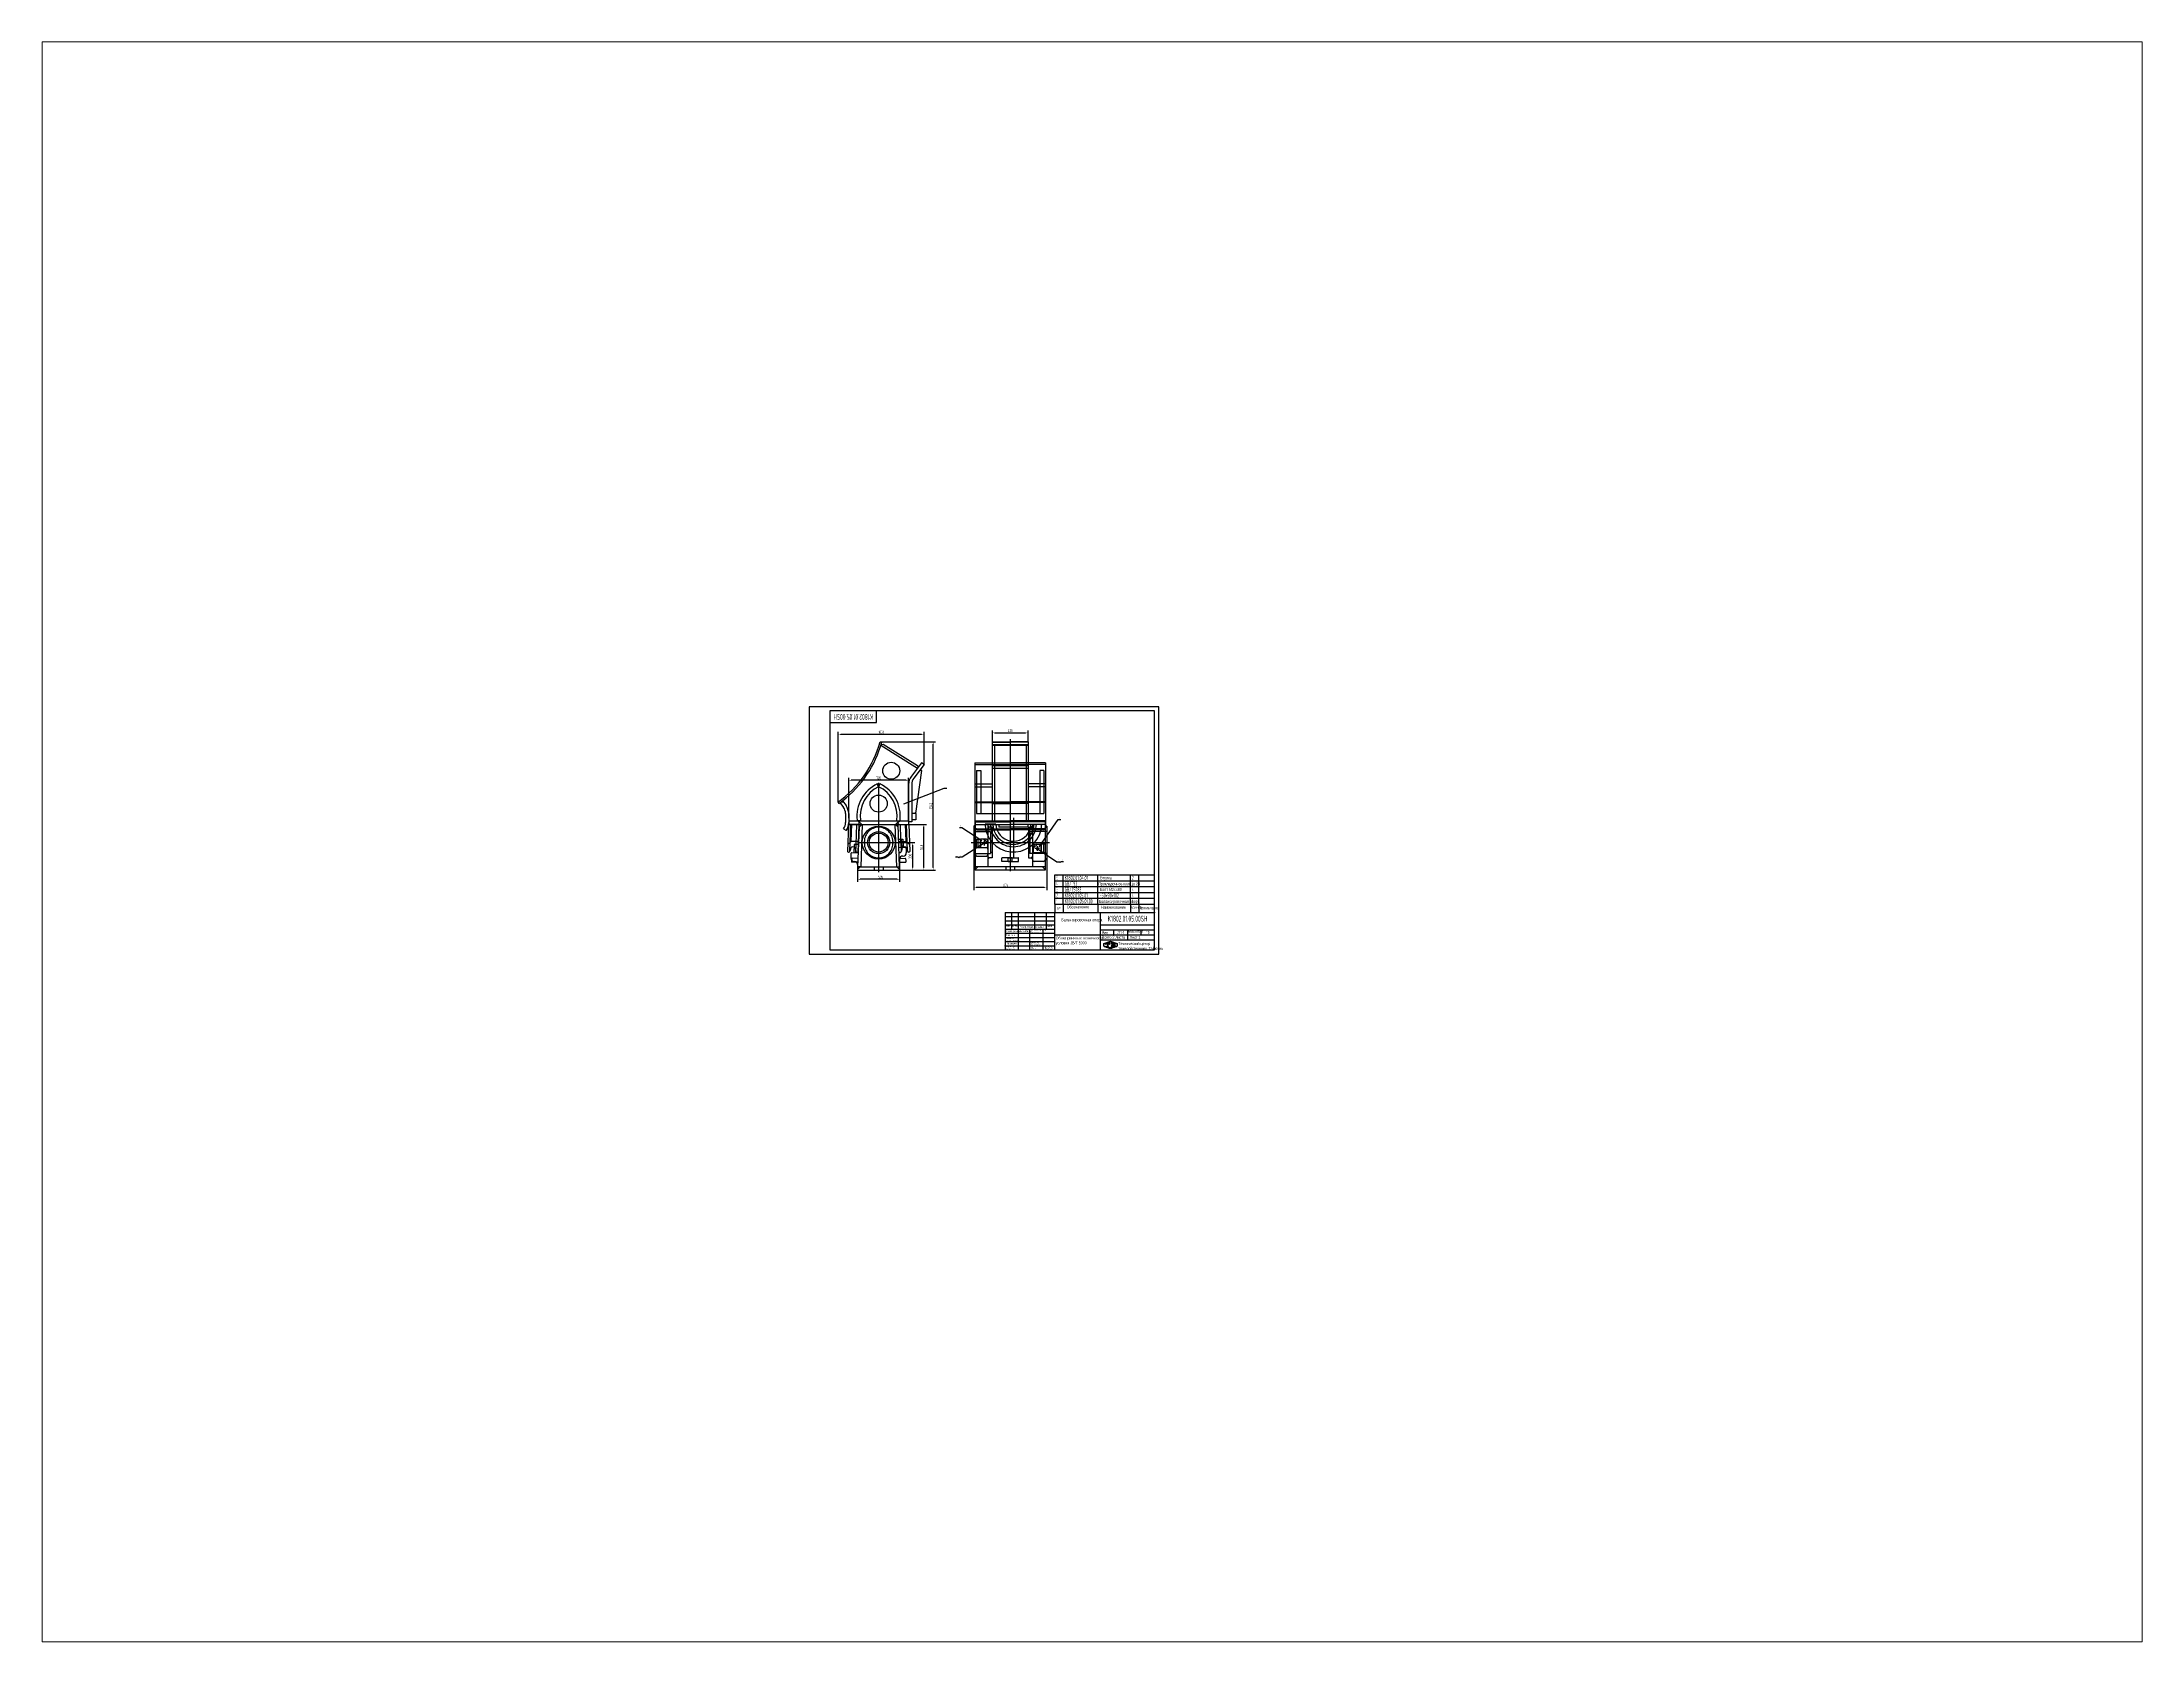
# Paper-space layout '布局1' of a CAD drawing. Header units: millimetres. Extents: x 27 to 240, y 20 to 183.
# The model-space entities are those that its viewports show. They can reach past a viewport. Long polylines and large blocks are cut down to what shows.
import ezdxf
from ezdxf.enums import TextEntityAlignment as Align

# ---------------------------------------------------------------- set-up
doc = ezdxf.new("R2010")
doc.units = ezdxf.units.MM
doc.header["$LTSCALE"] = 100
doc.linetypes.add('F', pattern=[0.75, 0.5, -0.25])
doc.linetypes.add('G', pattern=[2, 1.25, -0.25, 0.25, -0.25])
for name, color, linetype in [('01', 7, 'Continuous'), ('02', 1, 'Continuous'), ('04', 2, 'F'), ('05', 4, 'G'), ('08', 1, 'Continuous'), ('11', 3, 'Continuous'), ('THICK', 7, 'Continuous')]:
    doc.layers.add(name, color=color, linetype=linetype)
doc.styles.get("Standard").update_dxf_attribs({"font": 'isocp', "width": 0.707, "bigfont": 'intecad.shx'})
doc.dimstyles.new('INTE', dxfattribs={"dimscale": 10, "dimtxt": 3.5, "dimasz": 3, "dimexe": 3, "dimexo": 0, "dimgap": 1, "dimtad": 1, "dimdec": 3, "dimdsep": 46, "dimtxsty": 'Standard', "dimcen": 0, "dimclrd": 1, "dimclre": 1, "dimclrt": 3, "dimaunit": 1, "dimadec": 0, "dimazin": 0, "dimtfac": 1, "dimtdec": 3, "dimtmove": 0, "dimatfit": 0, "dimfxl": 1, "dimarcsym": 0})

# ---------------------------------------------------------------- blocks, each defined once
blk = doc.blocks.new('*D146')
at = {"layer": '08', "color": 1, "lineweight": -2}
for p, q in [((582, 1009), (582, 868)), ((1057, 898), (612, 898)), ((1087, 1009), (1087, 868))]:
    blk.add_line(p, q, dxfattribs=at)
at = {"layer": '08', "color": 1}
for points in [[(612, 903), (612, 893), (582, 898)], [(1057, 903), (1057, 893), (1087, 898)]]:
    blk.add_solid(points, dxfattribs=at)
at = {"layer": 'Defpoints', "color": 0}
for p in [(582, 1009), (582, 898), (1087, 1009)]:
    blk.add_point(p, dxfattribs=at)
at = {"layer": '08', "color": 3, "insert": (860, 926), "char_height": 35, "attachment_point": 5}
blk.add_mtext('505', dxfattribs=at)
blk = doc.blocks.new('*D147')
at = {"layer": '08', "color": 1, "lineweight": -2}
for p, q in [((1087, 1339), (1271, 1339)), ((1241, 1309), (1241, 1039)), ((1061, 1009), (1271, 1009))]:
    blk.add_line(p, q, dxfattribs=at)
at = {"layer": '08', "color": 1}
for points in [[(1236, 1309), (1246, 1309), (1241, 1339)], [(1236, 1039), (1246, 1039), (1241, 1009)]]:
    blk.add_solid(points, dxfattribs=at)
at = {"layer": 'Defpoints', "color": 0}
for p in [(1087, 1339), (1061, 1009), (1241, 1009)]:
    blk.add_point(p, dxfattribs=at)
at = {"layer": '08', "color": 3, "insert": (1213, 1174), "char_height": 35, "attachment_point": 5, "rotation": 90}
blk.add_mtext('330', dxfattribs=at)
blk = doc.blocks.new('*D148')
at = {"layer": '08', "color": 1, "lineweight": -2}
for p, q in [((852, 2551), (1520, 2551)), ((1490, 1039), (1490, 2521)), ((1061, 1009), (1520, 1009))]:
    blk.add_line(p, q, dxfattribs=at)
at = {"layer": '08', "color": 1}
for points in [[(1485, 2521), (1495, 2521), (1490, 2551)], [(1485, 1039), (1495, 1039), (1490, 1009)]]:
    blk.add_solid(points, dxfattribs=at)
at = {"layer": 'Defpoints', "color": 0}
for p in [(852, 2551), (1490, 2551), (1061, 1009)]:
    blk.add_point(p, dxfattribs=at)
at = {"layer": '08', "color": 3, "insert": (1462, 1780), "char_height": 35, "attachment_point": 5, "rotation": 90}
blk.add_mtext('1542', dxfattribs=at)
blk = doc.blocks.new('*D149')
at = {"layer": '08', "color": 1, "lineweight": -2}
for p, q in [((475, 1634), (475, 2118)), ((1165, 2088), (505, 2088)), ((1195, 1602), (1195, 2118))]:
    blk.add_line(p, q, dxfattribs=at)
at = {"layer": '08', "color": 1}
for points in [[(505, 2093), (505, 2083), (475, 2088)], [(1165, 2093), (1165, 2083), (1195, 2088)]]:
    blk.add_solid(points, dxfattribs=at)
at = {"layer": 'Defpoints', "color": 0}
for p in [(475, 2088), (475, 1634), (1195, 1602)]:
    blk.add_point(p, dxfattribs=at)
at = {"layer": '08', "color": 3, "insert": (835, 2116), "char_height": 35, "attachment_point": 5}
blk.add_mtext('720', dxfattribs=at)
blk = doc.blocks.new('*D150')
at = {"layer": '08', "color": 1, "lineweight": -2}
for p, q in [((1120, 1557), (1408, 1557)), ((1378, 1039), (1378, 1527)), ((1061, 1009), (1408, 1009))]:
    blk.add_line(p, q, dxfattribs=at)
at = {"layer": '08', "color": 1}
for points in [[(1373, 1527), (1383, 1527), (1378, 1557)], [(1373, 1039), (1383, 1039), (1378, 1009)]]:
    blk.add_solid(points, dxfattribs=at)
at = {"layer": 'Defpoints', "color": 0}
for p in [(1120, 1557), (1378, 1557), (1061, 1009)]:
    blk.add_point(p, dxfattribs=at)
at = {"layer": '08', "color": 3, "insert": (1350, 1283), "char_height": 35, "attachment_point": 5, "rotation": 90}
blk.add_mtext('548', dxfattribs=at)
blk = doc.blocks.new('*D152')
at = {"layer": '08', "color": 1, "lineweight": -2}
for p, q in [((349, 1829), (349, 2668)), ((1350, 2638), (379, 2638)), ((1380, 2276), (1380, 2668))]:
    blk.add_line(p, q, dxfattribs=at)
at = {"layer": '08', "color": 1}
for points in [[(379, 2643), (379, 2633), (349, 2638)], [(1350, 2643), (1350, 2633), (1380, 2638)]]:
    blk.add_solid(points, dxfattribs=at)
at = {"layer": 'Defpoints', "color": 0}
for p in [(349, 2638), (1380, 2276), (349, 1829)]:
    blk.add_point(p, dxfattribs=at)
at = {"layer": '08', "color": 3, "insert": (865, 2666), "char_height": 35, "attachment_point": 5}
blk.add_mtext('1031', dxfattribs=at)
blk = doc.blocks.new('*D153')
at = {"layer": '08', "color": 1, "lineweight": -2}
for p, q in [((1978, 1142), (1978, 769)), ((2854, 1142), (2854, 769)), ((2824, 799), (2008, 799))]:
    blk.add_line(p, q, dxfattribs=at)
at = {"layer": '08', "color": 1}
for points in [[(2008, 804), (2008, 794), (1978, 799)], [(2824, 804), (2824, 794), (2854, 799)]]:
    blk.add_solid(points, dxfattribs=at)
at = {"layer": 'Defpoints', "color": 0}
for p in [(1978, 1142), (2854, 1142), (1978, 799)]:
    blk.add_point(p, dxfattribs=at)
at = {"layer": '08', "color": 3, "insert": (2363, 826), "char_height": 35, "attachment_point": 5}
blk.add_mtext('876', dxfattribs=at)
blk = doc.blocks.new('*D154')
at = {"layer": '08', "color": 1, "lineweight": -2}
for p, q in [((2201, 2551), (2201, 2687)), ((2231, 2657), (2601, 2657)), ((2631, 2551), (2631, 2687))]:
    blk.add_line(p, q, dxfattribs=at)
at = {"layer": '08', "color": 1}
for points in [[(2231, 2662), (2231, 2652), (2201, 2657)], [(2601, 2662), (2601, 2652), (2631, 2657)]]:
    blk.add_solid(points, dxfattribs=at)
at = {"layer": 'Defpoints', "color": 0}
for p in [(2201, 2551), (2631, 2657), (2631, 2551)]:
    blk.add_point(p, dxfattribs=at)
at = {"layer": '08', "color": 3, "insert": (2416, 2685), "char_height": 35, "attachment_point": 5}
blk.add_mtext('430', dxfattribs=at)
blk = doc.blocks.new('*U162', base_point=(252, 168.3))
at = {"layer": '01'}
for p, q in [((252, 168.3), (252, 182.3)), ((196, 168.3), (252, 168.3))]:
    blk.add_line(p, q, dxfattribs=at)
blk = doc.blocks.new('*U163')
at = {"layer": '04'}
blk.add_blockref('*U162', (0, 0), dxfattribs=at)
blk = doc.blocks.new('*U164')
at = {"layer": '01'}
for points in [[(415, 292), (25, 292)], [(25, 292), (25, 5)], [(415, 5), (415, 292)], [(25, 5), (415, 5)]]:
    blk.add_lwpolyline(points, dxfattribs=at)
at = {"layer": '02'}
for points in [[(420, 297), (0, 297)], [(0, 297), (0, 0)], [(420, 0), (420, 297)], [(0, 0), (420, 0)]]:
    blk.add_lwpolyline(points, dxfattribs=at)
blk = doc.blocks.new('*U167')
at = {"layer": '01'}
for p, q in [((0, -70), (0, 0)), ((1200, -70), (1200, 0))]:
    blk.add_line(p, q, dxfattribs=at)
at = {"layer": '02'}
for p, q in [((0, 0), (100, 0)), ((100, -70), (100, 0)), ((100, 0), (520, 0)), ((520, -70), (520, 0)), ((520, 0), (910, 0)), ((910, -70), (910, 0)), ((910, 0), (1010, 0)), ((1010, -70), (1010, 0)), ((1010, 0), (1200, 0))]:
    blk.add_line(p, q, dxfattribs=at)
blk = doc.blocks.new('*U168')
at = {"layer": '01'}
for p, q in [((0, -70), (0, 0)), ((1200, -70), (1200, 0))]:
    blk.add_line(p, q, dxfattribs=at)
at = {"layer": '02'}
for p, q in [((0, 0), (100, 0)), ((100, -70), (100, 0)), ((100, 0), (520, 0)), ((520, -70), (520, 0)), ((520, 0), (910, 0)), ((910, -70), (910, 0)), ((910, 0), (1010, 0)), ((1010, -70), (1010, 0)), ((1010, 0), (1200, 0))]:
    blk.add_line(p, q, dxfattribs=at)
blk = doc.blocks.new('*U169')
at = {"layer": '01'}
for p, q in [((0, -70), (0, 0)), ((1200, -70), (1200, 0))]:
    blk.add_line(p, q, dxfattribs=at)
at = {"layer": '02'}
for p, q in [((0, 0), (100, 0)), ((100, -70), (100, 0)), ((100, 0), (520, 0)), ((520, -70), (520, 0)), ((520, 0), (910, 0)), ((910, -70), (910, 0)), ((910, 0), (1010, 0)), ((1010, -70), (1010, 0)), ((1010, 0), (1200, 0))]:
    blk.add_line(p, q, dxfattribs=at)
blk = doc.blocks.new('*U170')
at = {"layer": '01'}
for p, q in [((0, -70), (0, 0)), ((1200, -70), (1200, 0))]:
    blk.add_line(p, q, dxfattribs=at)
at = {"layer": '02'}
for p, q in [((0, 0), (100, 0)), ((100, -70), (100, 0)), ((100, 0), (520, 0)), ((520, -70), (520, 0)), ((520, 0), (910, 0)), ((910, -70), (910, 0)), ((910, 0), (1010, 0)), ((1010, -70), (1010, 0)), ((1010, 0), (1200, 0))]:
    blk.add_line(p, q, dxfattribs=at)
blk = doc.blocks.new('*U171')
at = {"layer": '01'}
for p, q in [((0, -70), (0, 0)), ((0, 0), (100, 0)), ((100, 0), (520, 0)), ((520, 0), (910, 0)), ((910, 0), (1010, 0)), ((1010, 0), (1200, 0)), ((1200, -70), (1200, 0))]:
    blk.add_line(p, q, dxfattribs=at)
at = {"layer": '02'}
for p, q in [((100, -70), (100, 0)), ((520, -70), (520, 0)), ((910, -70), (910, 0)), ((1010, -70), (1010, 0))]:
    blk.add_line(p, q, dxfattribs=at)
blk = doc.blocks.new('*X175')
at = {"color": 0}
for p, q in [((127.1, 7.8), (132.1, 7.8)), ((127.1, 7.5), (132.1, 7.5)), ((127.1, 7.2), (127.3, 7.2)), ((127.8, 5.4), (129.6, 5.4)), ((128.3, 5.7), (130.1, 5.7)), ((128.8, 6), (130.6, 6)), ((129.2, 6.3), (131, 6.3)), ((129.7, 6.6), (131.5, 6.6)), ((130.2, 6.9), (132, 6.9)), ((130.6, 7.2), (132.1, 7.2))]:
    blk.add_line(p, q, dxfattribs=at)
blk = doc.blocks.new('*X176')
at = {"color": 0}
for p, q in [((127.1, 4.8), (132.1, 4.8)), ((127.1, 4.5), (132.1, 4.5)), ((131.8, 5.1), (132.1, 5.1))]:
    blk.add_line(p, q, dxfattribs=at)
blk = doc.blocks.new('*X174')
at = {"color": 0}
for p, q in [((122.3, 4.5), (123.7, 4.5)), ((122.8, 4.8), (123.2, 4.8))]:
    blk.add_line(p, q, dxfattribs=at)
blk = doc.blocks.new('*X173')
at = {"color": 0}
for p, q in [((120.5, 7.8), (125.5, 7.8)), ((120.5, 7.5), (125.5, 7.5)), ((120.5, 7.2), (120.8, 7.2)), ((125.3, 7.2), (125.5, 7.2))]:
    blk.add_line(p, q, dxfattribs=at)
blk = doc.blocks.new('*X172')
at = {"color": 0}
for p, q in [((118.2, 7.8), (118.3, 7.8)), ((118.2, 7.5), (118.3, 7.5)), ((118.2, 7.2), (118.3, 7.2)), ((118.2, 6.9), (118.3, 6.9)), ((118.2, 6.6), (118.3, 6.6)), ((118.2, 6.3), (118.3, 6.3)), ((118.2, 6), (118.3, 6)), ((118.2, 5.7), (118.3, 5.7)), ((118.2, 5.4), (118.3, 5.4)), ((118.2, 5.1), (118.3, 5.1)), ((118.2, 4.8), (118.3, 4.8)), ((118.8, 4.5), (119.4, 4.5)), ((118.9, 8.1), (119.5, 8.1)), ((119.6, 4.2), (120.6, 4.2)), ((119.8, 8.4), (120.7, 8.4)), ((120.4, 3.9), (121.8, 3.9)), ((120.7, 8.7), (121.9, 8.7)), ((121.3, 3.6), (123, 3.6)), ((121.5, 9), (123.1, 9)), ((122.1, 3.3), (124.2, 3.3)), ((122.4, 9.3), (124.3, 9.3)), ((122.9, 3), (125.4, 3)), ((123.2, 9.6), (125.5, 9.6)), ((123.7, 2.7), (128.9, 2.7)), ((124.1, 9.9), (128.5, 9.9)), ((124.6, 2.4), (128.1, 2.4)), ((125, 10.2), (127.7, 10.2)), ((125.4, 2.1), (127.3, 2.1)), ((125.8, 10.5), (126.8, 10.5)), ((126.2, 1.8), (126.4, 1.8)), ((127, 9.6), (129.4, 9.6)), ((127.1, 3), (129.7, 3)), ((128.2, 9.3), (130.2, 9.3)), ((128.3, 3.3), (130.5, 3.3)), ((129.4, 9), (131.1, 9)), ((129.5, 3.6), (131.3, 3.6)), ((130.6, 8.7), (131.9, 8.7)), ((130.7, 3.9), (132.1, 3.9)), ((131.8, 8.4), (132.8, 8.4)), ((131.9, 4.2), (133, 4.2)), ((133, 8.1), (133.6, 8.1)), ((133.1, 4.5), (133.8, 4.5)), ((134.2, 7.8), (134.3, 7.8)), ((134.3, 7.5), (134.3, 7.5)), ((134.3, 7.2), (134.3, 7.2)), ((134.3, 6.9), (134.3, 6.9)), ((134.3, 6.6), (134.3, 6.6)), ((134.3, 6.3), (134.3, 6.3)), ((134.3, 6), (134.3, 6)), ((134.3, 5.7), (134.3, 5.7)), ((134.3, 5.4), (134.3, 5.4)), ((134.3, 5.1), (134.3, 5.1)), ((134.3, 4.8), (134.3, 4.8))]:
    blk.add_line(p, q, dxfattribs=at)

msp = doc.modelspace()

# ---------------------------------------------------------------- linework, layer by layer
at = {"layer": '01'}
for p, q in [((852.0752, 2551.1383), (871.3953, 2545.9675)), ((2200.9004, 2551.1383), (2415.9004, 2551.1383)), ((2630.9004, 2551.1383), (2415.9004, 2551.1383)), ((860.9774, 2509.1912), (865.7474, 2516.8232)), ((860.9774, 2509.1912), (1300.9774, 2234.1912)), ((865.7474, 2516.8232), (887.7953, 2521.9112)), ((887.7953, 2521.9112), (1300.6594, 2263.8711)), ((1349.615, 2298.819), (1228.1408, 2137.4088)), ((1379.9774, 2275.9689), (1258.5032, 2114.5587)), ((1379.9774, 2275.9689), (1349.615, 2298.819)), ((834.9774, 2010.8435), (818.4082, 2045.0409)), ((834.9774, 2010.8435), (851.5465, 2045.0409)), ((1282.9774, 1689.1912), (1352.9774, 2204.1912)), ((1300.6594, 2263.8711), (1305.7474, 2241.8232)), ((1300.9774, 2234.1912), (1305.7474, 2241.8232)), ((1990.9004, 2045.0409), (2200.9004, 2045.0409)), ((2840.9004, 2045.0409), (2630.9004, 2045.0409)), ((343.1738, 1824.6479), (355.1544, 1808.2894)), ((354.9914, 1808.512), (400.9774, 1842.1912)), ((370.32, 1819.7384), (412.4374, 1762.2308)), ((388.1048, 1830.5854), (409.7476, 1827.242)), ((400.9774, 1842.1912), (443.0947, 1784.6836)), ((2200.9004, 1824.6479), (2415.9004, 1824.6479)), ((2200.9004, 1808.2894), (2415.9004, 1808.2894)), ((2630.9004, 1824.6479), (2415.9004, 1824.6479)), ((2630.9004, 1808.2894), (2415.9004, 1808.2894)), ((474.9774, 1602.1912), (1194.9774, 1602.1912)), ((600.9774, 1583.1912), (581.9774, 1602.1912)), ((599.8173, 1525.2122), (582.4774, 1047.1912)), ((615.2709, 1606.2881), (582.5556, 1602.1912)), ((588.9774, 1212.1912), (600.9774, 1557.1912)), ((600.9774, 1589.1912), (632.9774, 1557.1912)), ((600.9774, 1557.1912), (1068.9774, 1557.1912)), ((1068.9774, 1589.1912), (1036.9774, 1557.1912)), ((1054.6838, 1606.2881), (1087.3991, 1602.1912)), ((1068.9774, 1583.1912), (1087.9774, 1602.1912)), ((1087.1917, 1047.1912), (1068.9774, 1557.1912)), ((1264.9774, 1689.1912), (1285.5599, 1708.1912)), ((1977.9004, 1536.6912), (1977.9004, 1141.6912)), ((1977.9004, 1536.6912), (1979.9004, 1536.6912)), ((1979.9004, 1536.6912), (1990.9004, 1547.6912)), ((1979.9004, 1536.6912), (1990.9004, 1525.6912)), ((2851.9004, 1536.6912), (2840.9004, 1547.6912)), ((2851.9004, 1536.6912), (2840.9004, 1525.6912)), ((2853.9004, 1536.6912), (2851.9004, 1536.6912)), ((2853.9004, 1536.6912), (2853.9004, 1141.6912)), ((413.9004, 1506.1912), (440.8401, 1487.2676)), ((542.2529, 1317.3145), (536.5127, 1215.1386)), ((592.1742, 1314.5099), (542.2529, 1317.3145)), ((561.223, 1316.2488), (555.4828, 1214.0729)), ((1075.3641, 1378.3626), (1125.2854, 1381.1672)), ((1153.5344, 1279.7329), (1078.9774, 1277.1912)), ((1106.3153, 1380.1015), (1112.0335, 1278.3181)), ((1125.2854, 1381.1672), (1131.0256, 1278.9913)), ((1166.9774, 1266.7405), (1166.9774, 1215.1912)), ((1995.9004, 1502.3898), (1995.9004, 1009.1912)), ((2007.9004, 1381.7329), (2007.9004, 1279.7329)), ((2007.9004, 1381.7329), (2057.9004, 1381.7329)), ((2007.9004, 1279.7329), (2057.9004, 1279.7329)), ((2015.9004, 1506.1912), (2415.9004, 1506.1912)), ((2015.9004, 1492.3898), (2415.9004, 1492.3898)), ((2115.9004, 1381.7329), (2057.9004, 1381.7329)), ((2057.9004, 1279.7329), (2057.9004, 1381.7329)), ((2057.9004, 1381.7329), (2057.9004, 1279.7329)), ((2057.9004, 1279.7329), (2147.9004, 1279.7329)), ((2147.9004, 1416.5925), (2147.9004, 1047.1912)), ((2147.9004, 1279.7329), (2147.9004, 1349.7329)), ((2815.9004, 1506.1912), (2415.9004, 1506.1912)), ((2815.9004, 1492.3898), (2415.9004, 1492.3898)), ((2683.9004, 1314.3953), (2683.9004, 1047.1912)), ((2695.9004, 1216.4199), (2695.9004, 1286.4199)), ((2727.9004, 1318.4199), (2785.9004, 1318.4199)), ((2785.9004, 1318.4199), (2785.9004, 1216.4199)), ((2785.9004, 1216.4199), (2785.9004, 1318.4199)), ((2835.9004, 1318.4199), (2785.9004, 1318.4199)), ((2835.9004, 1502.3898), (2835.9004, 1009.1912)), ((2835.9004, 1318.4199), (2835.9004, 1216.4199)), ((499.9774, 1203.4404), (499.9774, 1150.1912)), ((588.9774, 1212.1912), (513.7066, 1216.4199)), ((537.9774, 1112.1912), (544.4774, 1112.1912)), ((582.4774, 1074.1912), (582.4774, 1009.1912)), ((582.4774, 1047.1912), (1087.4774, 1047.1912)), ((582.4774, 1015.1912), (614.4774, 1047.1912)), ((620.5024, 1047.1912), (582.5273, 1048.5687)), ((1001.8642, 1047.1912), (1087.4774, 1047.1912)), ((1055.4774, 1047.1912), (1087.4774, 1015.1912)), ((1087.4774, 1139.1912), (1087.4774, 1009.1912)), ((1125.4774, 1177.1912), (1128.9774, 1177.1912)), ((1977.9004, 1141.6912), (1979.9004, 1141.6912)), ((1995.9004, 1157.6912), (1979.9004, 1141.6912)), ((1995.9004, 1125.6912), (1979.9004, 1141.6912)), ((2835.9004, 1047.1912), (1995.9004, 1047.1912)), ((2027.9004, 1047.1912), (1995.9004, 1015.1912)), ((2390.9004, 1110.4268), (2390.9004, 1152.4268)), ((2390.9004, 1110.4268), (2515.9004, 1110.4268)), ((2393.9004, 1155.4268), (2512.9004, 1155.4268)), ((2515.9004, 1110.4268), (2515.9004, 1152.4268)), ((2785.9004, 1216.4199), (2695.9004, 1216.4199)), ((2835.9004, 1216.4199), (2785.9004, 1216.4199)), ((2803.9004, 1047.1912), (2835.9004, 1015.1912)), ((2835.9004, 1157.6912), (2851.9004, 1141.6912)), ((2835.9004, 1125.6912), (2851.9004, 1141.6912)), ((2853.9004, 1141.6912), (2851.9004, 1141.6912)), ((582.4774, 1009.1912), (1087.4774, 1009.1912)), ((2835.9004, 1009.1912), (1995.9004, 1009.1912)), ((2950, 600), (4150, 600)), ((2950, 600), (2950, 499.064)), ((3050, 600), (3050, 499.064)), ((3470, 600), (3470, 499.064)), ((3860, 600), (3860, 499.064)), ((3960, 600), (3960, 499.064))]:
    msp.add_line(p, q, dxfattribs=at)
at = {"layer": '01', "color": 7, "linetype": 'Continuous'}
for p, q in [((2200.9004, 2551.1383), (2200.9004, 1808.2894)), ((2630.9004, 2551.1383), (2630.9004, 1808.2894)), ((1990.9004, 2298.819), (1990.9004, 1517.3898)), ((1990.9004, 2298.819), (2200.9004, 2298.819)), ((2840.9004, 2298.819), (2630.9004, 2298.819)), ((2840.9004, 2298.819), (2840.9004, 1517.3898)), ((818.4082, 2045.0409), (851.5465, 2045.0409)), ((1194.9774, 2038.1912), (1194.9774, 1593.1912)), ((1232.9774, 2038.1912), (1232.9774, 1588.1912)), ((1352.9774, 2204.1912), (1325.9589, 2204.1912)), ((1990.9004, 1830.4845), (2200.9004, 1830.4845)), ((1990.9004, 1819.7384), (2200.9004, 1819.7384)), ((2840.9004, 1830.4845), (2630.9004, 1830.4845)), ((2840.9004, 1819.7384), (2630.9004, 1819.7384)), ((436.9774, 1687.1912), (436.9774, 1579.1912)), ((474.0608, 1561.795), (462.0624, 1231.0267)), ((600.9774, 1557.1912), (474.0608, 1561.795)), ((474.9774, 1687.1912), (474.9774, 1561.7618)), ((490.0037, 1237.2395), (501.7403, 1560.791)), ((564.5147, 1316.0639), (573.2979, 1558.1952)), ((600.9774, 1570.1912), (587.9859, 1557.6624)), ((588.7614, 1220.4268), (600.9774, 1557.1912)), ((600.9774, 1557.1912), (600.9774, 1602.1912)), ((1068.9774, 1557.1912), (1068.9774, 1602.1912)), ((1068.9774, 1570.1912), (1081.9688, 1557.6624)), ((1068.9774, 1557.1912), (1195.8939, 1561.795)), ((1103.1236, 1379.9222), (1096.6569, 1558.1952)), ((1179.9511, 1237.2395), (1168.2144, 1560.791)), ((1194.9774, 1602.1912), (1194.9774, 1561.7618)), ((1195.8939, 1561.795), (1207.8924, 1231.0267)), ((1232.9774, 1588.1912), (1199.9774, 1588.1912)), ((1282.9774, 1689.1912), (1232.9774, 1689.1912)), ((1282.9774, 1613.1912), (1232.9774, 1613.1912)), ((1282.9774, 1689.1912), (1282.9774, 1613.1912)), ((1990.9004, 1588.1912), (1995.9004, 1588.1912)), ((2243.9218, 1561.795), (2113.9136, 1561.795)), ((2840.9004, 1588.1912), (2835.9004, 1588.1912)), ((2026.9004, 1279.7329), (2140.9004, 1279.7329)), ((467.8409, 1224.8131), (473.7778, 1224.5977)), ((495.171, 1261.3891), (490.0037, 1237.2395)), ((510.2228, 1124.2358), (509.5251, 1105.0009)), ((569.4573, 1102.8269), (509.5251, 1105.0009)), ((1087.4774, 1102.3546), (1160.4297, 1105.0009)), ((1088.3783, 1147.4169), (1153.8017, 1149.7901)), ((1158.9797, 1144.9746), (1159.7319, 1124.2358)), ((1159.7319, 1124.2358), (1160.4297, 1105.0009)), ((1174.7838, 1261.3891), (1179.9511, 1237.2395)), ((1202.1138, 1224.8131), (1196.1769, 1224.5977)), ((2014.9004, 1177.1912), (2128.9004, 1177.1912)), ((2816.9004, 1216.4199), (2702.9004, 1216.4199)), ((2816.9004, 1112.1912), (2702.9004, 1112.1912))]:
    msp.add_line(p, q, dxfattribs=at)
at = {"layer": '01'}
for centre, radius in [((985.9774, 2202.1912), 102.5), ((834.9774, 1807.1912), 102.5), ((834.9774, 1339.1912), 197.5), ((834.9774, 1339.1912), 132.5), ((2102.9004, 1330.7329), 9.6), ((2740.9004, 1267.4199), 9.6)]:
    msp.add_circle(centre, radius, dxfattribs=at)
at = {"layer": '01', "color": 7, "linetype": 'Continuous'}
msp.add_circle((834.9774, 1339.1912), 114, dxfattribs=at)
at = {"layer": '01'}
for centre, radius, start, end in [((-398.8953, 2885.9482), 1295, 304.96153246, 345.01652251), ((-398.8953, 2885.9482), 1315, 307.46438704, 345.01652251), ((1359.9774, 2038.1912), 165, 143.0356048, 180), ((1359.9774, 2038.1912), 127, 143.0356048, 180), ((387.1888, 1824.6557), 6, 81.21826614, 126.21826614), ((408.8316, 1821.3123), 6, 36.21826614, 81.21826614), ((309.9774, 1687.1912), 165, 360, 36.21826614), ((1007.2096, 1655.3705), 395, 115.85090936, 187.13797632), ((662.7452, 1655.3705), 395, 352.86202368, 64.14909064), ((309.9774, 1687.1912), 127, 360, 36.21826614), ((309.9774, 1579.1912), 127, 324.91415219, 360), ((309.9774, 1579.1912), 165, 326.70493685, 360), ((581.9343, 1607.1524), 5, 186.46861788, 277.13797632), ((1088.0204, 1607.1524), 5, 262.86202368, 353.53138212), ((2015.9004, 1531.1912), 25, 180, 270), ((2015.9004, 1517.3898), 25, 180, 270), ((2815.9004, 1531.1912), 25, 270, 0), ((2815.9004, 1517.3898), 25, 270, 0), ((443.7141, 1491.3591), 5, 234.91415219, 326.70493685), ((1153.9774, 1266.7405), 13, 0, 91.95250905), ((2115.9004, 1349.7329), 32, 0, 90), ((2727.9004, 1286.4199), 32, 90, 180), ((512.9774, 1203.4404), 13, 86.78451601, 180), ((537.9774, 1150.1912), 38, 180, 270), ((544.4774, 1074.1912), 38, 0, 90), ((1125.4774, 1139.1912), 38, 90, 180), ((1128.9774, 1215.1912), 38, 270, 0), ((2393.9004, 1152.4268), 3, 90, 180), ((2512.9004, 1152.4268), 3, 0, 90)]:
    msp.add_arc(centre, radius, start, end, dxfattribs=at)
at = {"layer": '01', "color": 7, "linetype": 'Continuous'}
for centre, radius, start, end in [((1007.2096, 1655.3705), 433, 115.85090936, 186.46861788), ((662.7452, 1655.3705), 433, 353.53138212, 64.14909064), ((1199.9774, 1593.1912), 5, 180, 270), ((2453.9004, 1564.795), 340, 180.50555756, 347.70433431), ((2453.9004, 1564.795), 248, 180.81853898, 343.02487742), ((2453.9004, 1564.795), 210, 180.81853898, 339.83122599), ((526.4627, 1254.6936), 32, 64.27081226, 167.92253457), ((1143.4921, 1254.6936), 32, 12.07746543, 113.48116667), ((2014.9004, 1260.7329), 19, 90, 180), ((2128.9004, 1260.7329), 19, 0, 90), ((468.0584, 1230.8092), 6, 177.92253457, 267.92253457), ((474.3578, 1240.5872), 16, 267.92253457, 347.92253457), ((1153.9829, 1144.7934), 5, 2.07746543, 92.07746543), ((1195.5969, 1240.5872), 16, 192.07746543, 272.07746543), ((1201.8963, 1230.8092), 6, 272.07746543, 2.07746543), ((2014.9004, 1196.1912), 19, 180, 270), ((2128.9004, 1196.1912), 19, 270, 0), ((2702.9004, 1197.4199), 19, 90, 180), ((2702.9004, 1131.1912), 19, 180, 270), ((2816.9004, 1197.4199), 19, 360, 90), ((2816.9004, 1131.1912), 19, 270, 360)]:
    msp.add_arc(centre, radius, start, end, dxfattribs=at)
at = {"layer": '01'}
msp.add_point((4150, 500), dxfattribs=at)
at = {"layer": '02'}
for p, q in [((1137.1301, 1805.1851), (1621.3662, 1992.5164)), ((1621.3662, 1992.5164), (1652.3662, 1992.5164)), ((1836.499, 1517.6486), (1805.499, 1517.6486)), ((2075.961, 1359.3634), (1836.499, 1517.6486)), ((2763.094, 1288.6124), (2991.6575, 1615.8498)), ((2991.6575, 1615.8498), (3022.6575, 1615.8498)), ((2102.9004, 1330.7329), (1838.2657, 1164.9019)), ((2740.9004, 1267.9433), (2976.0486, 1107.3618)), ((1789.5881, 1164.9019), (1758.5881, 1164.9019)), ((1798.4269, 1156.0631), (1789.5881, 1164.9019)), ((1807.2657, 1164.9019), (1798.4269, 1156.0631)), ((1838.2657, 1164.9019), (1807.2657, 1164.9019)), ((2976.0486, 1107.3618), (3007.0486, 1107.3618)), ((3015.8874, 1098.5229), (3007.0486, 1107.3618)), ((3024.7263, 1107.3618), (3015.8874, 1098.5229)), ((3055.7263, 1107.3618), (3024.7263, 1107.3618))]:
    msp.add_line(p, q, dxfattribs=at)
for centre, start, end in [((2102.9004, 1330.7329), 280, 190), ((2740.9004, 1267.4199), 350, 260)]:
    msp.add_arc(centre, 12, start, end, dxfattribs=at)
at = {"layer": '04', "color": 2, "linetype": 'F'}
for p, q in [((2200.9004, 2545.9675), (2415.9004, 2545.9675)), ((2630.9004, 2545.9675), (2415.9004, 2545.9675)), ((1990.9004, 2275.9689), (2415.9004, 2275.9689)), ((2200.9004, 2509.1912), (2630.9004, 2509.1912)), ((2200.9004, 2298.819), (2415.9004, 2298.819)), ((2225.9004, 2509.1912), (2225.9004, 1602.1912)), ((2630.9004, 2298.819), (2415.9004, 2298.819)), ((2840.9004, 2275.9689), (2415.9004, 2275.9689)), ((2605.9004, 2509.1912), (2605.9004, 1602.1912)), ((2630.9004, 2509.1912), (2605.9004, 2509.1912)), ((2010.9004, 2204.1912), (2010.9004, 1689.1912)), ((2010.9004, 2204.1912), (2060.9004, 2204.1912)), ((2060.9004, 2204.1912), (2060.9004, 1689.1912)), ((2820.9004, 2204.1912), (2770.9004, 2204.1912)), ((2770.9004, 2204.1912), (2770.9004, 1689.1912)), ((2820.9004, 2204.1912), (2820.9004, 1689.1912)), ((1990.9004, 2010.8435), (2200.9004, 2010.8435)), ((1990.9004, 1827.242), (2415.9004, 1827.242)), ((2200.9004, 1830.4845), (2415.9004, 1830.4845)), ((2200.9004, 1819.7384), (2415.9004, 1819.7384)), ((2200.9004, 1808.2894), (2200.9004, 1602.1912)), ((2630.9004, 1830.4845), (2415.9004, 1830.4845)), ((2840.9004, 1827.242), (2415.9004, 1827.242)), ((2630.9004, 1819.7384), (2415.9004, 1819.7384)), ((2840.9004, 2010.8435), (2630.9004, 2010.8435)), ((2630.9004, 1808.2894), (2630.9004, 1602.1912)), ((474.9774, 1561.7618), (474.9774, 1557.1912)), ((474.9774, 1557.1912), (600.9774, 1557.1912)), ((504.532, 1353.5536), (512.0359, 1560.4175)), ((632.9563, 1556.0312), (599.8173, 1525.2122)), ((600.9774, 1557.1912), (638.9524, 1555.8137)), ((638.9524, 1555.8137), (620.5024, 1047.1912)), ((1031.0023, 1555.8137), (1068.9781, 1557.1699)), ((1031.0023, 1555.8137), (1049.4524, 1047.1912)), ((1036.9984, 1556.0312), (1070.1374, 1525.2122)), ((1068.9774, 1557.1912), (1194.9774, 1557.1912)), ((1165.4228, 1353.5536), (1157.9189, 1560.4175)), ((1194.9774, 1561.7618), (1194.9774, 1557.1912)), ((1990.9004, 1547.6912), (1995.9004, 1552.6912)), ((1990.9004, 1525.6912), (1995.9004, 1520.6912)), ((1995.9004, 1602.1912), (2415.9004, 1602.1912)), ((1995.9004, 1602.1912), (1995.9004, 1588.1912)), ((1995.9004, 1588.1912), (2415.9004, 1588.1912)), ((1995.9004, 1588.1912), (1995.9004, 1502.3898)), ((1995.9004, 1557.1912), (2415.9004, 1557.1912)), ((2010.9004, 1689.1912), (2820.9004, 1689.1912)), ((2147.9004, 1557.1912), (2147.9004, 1416.5925)), ((2163.9004, 1523.1912), (2147.9004, 1539.1912)), ((2163.9004, 1523.1912), (2147.9004, 1507.1912)), ((2197.9004, 1523.1912), (2163.9004, 1523.1912)), ((2197.9004, 1523.1912), (2197.9004, 1155.1912)), ((2280.9004, 1557.1912), (2280.9004, 1525.1912)), ((2625.9004, 1525.1912), (2280.9004, 1525.1912)), ((2835.9004, 1602.1912), (2415.9004, 1602.1912)), ((2835.9004, 1588.1912), (2415.9004, 1588.1912)), ((2835.9004, 1557.1912), (2415.9004, 1557.1912)), ((2625.9004, 1557.1912), (2625.9004, 1525.1912)), ((2633.9004, 1523.1912), (2667.9004, 1523.1912)), ((2633.9004, 1523.1912), (2633.9004, 1155.1912)), ((2663.879, 1561.795), (2793.8872, 1561.795)), ((2667.9004, 1523.1912), (2683.9004, 1539.1912)), ((2667.9004, 1523.1912), (2683.9004, 1507.1912)), ((2683.9004, 1557.1912), (2683.9004, 1314.3953)), ((2835.9004, 1602.1912), (2835.9004, 1588.1912)), ((2835.9004, 1588.1912), (2835.9004, 1502.3898)), ((2840.9004, 1547.6912), (2835.9004, 1552.6912)), ((2840.9004, 1525.6912), (2835.9004, 1520.6912)), ((465.1794, 1316.9561), (504.532, 1353.5536)), ((593.4735, 1350.3272), (504.532, 1353.5536)), ((561.5612, 1234.6438), (564.5147, 1316.0639)), ((663.4774, 1326.6912), (663.4774, 1351.6912)), ((1006.4774, 1351.6912), (1006.4774, 1326.6912)), ((1076.4813, 1350.3272), (1165.4228, 1353.5536)), ((1108.3935, 1234.6438), (1103.1236, 1379.9222)), ((1204.7753, 1316.9561), (1165.4228, 1353.5536)), ((1977.9004, 1471.6912), (2180.9004, 1471.6912)), ((2026.9004, 1381.7329), (2026.9004, 1279.7329)), ((2098.3564, 1381.7329), (2147.9004, 1339.33)), ((2180.9004, 1471.6912), (2180.9004, 1206.6912)), ((2180.9004, 1453.1912), (2197.9004, 1453.1912)), ((2650.9004, 1453.1912), (2633.9004, 1453.1912)), ((2853.9004, 1471.6912), (2650.9004, 1471.6912)), ((2650.9004, 1471.6912), (2650.9004, 1206.6912)), ((2745.4444, 1318.4199), (2695.9004, 1276.017)), ((2816.9004, 1318.4199), (2816.9004, 1216.4199)), ((510.9751, 1144.9746), (510.2228, 1124.2358)), ((586.6211, 1147.2339), (516.1531, 1149.7901)), ((558.1572, 1259.1043), (561.5612, 1234.6438)), ((584.9898, 1102.2635), (569.4573, 1102.8269)), ((588.7614, 1220.4268), (576.8285, 1220.8596)), ((782.4774, 1047.1912), (782.4774, 1009.1912)), ((887.4774, 1047.1912), (887.4774, 1009.1912)), ((1081.1933, 1220.4268), (1093.1263, 1220.8596)), ((1083.6183, 1147.2442), (1088.3783, 1147.4169)), ((1085.2245, 1102.2729), (1087.4774, 1102.3546)), ((1111.7975, 1259.1043), (1108.3935, 1234.6438)), ((1977.9004, 1206.6912), (2180.9004, 1206.6912)), ((2163.9004, 1155.1912), (2147.9004, 1171.1912)), ((2163.9004, 1155.1912), (2147.9004, 1139.1912)), ((2197.9004, 1155.1912), (2163.9004, 1155.1912)), ((2180.9004, 1225.1912), (2197.9004, 1225.1912)), ((2315.9004, 1110.4268), (2315.9004, 1152.4268)), ((2440.9004, 1110.4268), (2315.9004, 1110.4268)), ((2437.9004, 1155.4268), (2318.9004, 1155.4268)), ((2363.4004, 1047.1912), (2363.4004, 1009.1912)), ((2440.9004, 1110.4268), (2440.9004, 1152.4268)), ((2468.4004, 1047.1912), (2468.4004, 1009.1912)), ((2650.9004, 1225.1912), (2633.9004, 1225.1912)), ((2633.9004, 1155.1912), (2667.9004, 1155.1912)), ((2853.9004, 1206.6912), (2650.9004, 1206.6912)), ((2667.9004, 1155.1912), (2683.9004, 1171.1912)), ((2667.9004, 1155.1912), (2683.9004, 1139.1912))]:
    msp.add_line(p, q, dxfattribs=at)
at = {"layer": '04'}
for p, q in [((865.7474, 2516.8232), (865.7474, 2516.8232)), ((2200.9004, 2516.8232), (2630.9004, 2516.8232)), ((2200.9004, 2263.8711), (2630.9004, 2263.8711)), ((2200.9004, 2234.1912), (2630.9004, 2234.1912))]:
    msp.add_line(p, q, dxfattribs=at)
at = {"layer": '04', "color": 2, "linetype": 'F'}
for centre, radius, start, end in [((834.9774, 1351.6912), 171.5, 0, 180), ((2453.9004, 1564.795), 276, 180.62279248, 359.37720752), ((2453.9004, 1564.795), 210, 339.83122599, 359.18146102), ((2453.9004, 1564.795), 248, 343.02487742, 359.18146102), ((2453.9004, 1564.795), 340, 347.70433431, 359.49444244), ((526.4627, 1254.6936), 32, 7.92253457, 64.27081226), ((834.9774, 1326.6912), 171.5, 180, 0), ((1143.4921, 1254.6936), 32, 113.48116667, 172.07746543), ((577.4085, 1236.8491), 16, 187.92253457, 267.92253457), ((1092.5463, 1236.8491), 16, 272.07746543, 352.07746543), ((2318.9004, 1152.4268), 3, 90, 180), ((2437.9004, 1152.4268), 3, 0, 90)]:
    msp.add_arc(centre, radius, start, end, dxfattribs=at)
at = {"layer": '04'}
msp.add_arc((515.9718, 1144.7934), 5, 87.92253457, 177.92253457, dxfattribs=at)
at = {"layer": '05', "color": 4, "linetype": 'G'}
for p, q in [((2415.9004, 2582.526), (2415.9004, 996.595)), ((834.9774, 2054.9791), (834.9774, 982.1788)), ((2453.9004, 1637.934), (2453.9004, 1162.4993)), ((582.4774, 1339.1912), (1087.4774, 1339.1912)), ((1945.2543, 1339.1912), (2888.2519, 1339.1912)), ((2077.3735, 1330.7329), (2132.9924, 1330.7329)), ((2102.9004, 1358.0621), (2102.9004, 1304.4506)), ((2766.4274, 1267.4199), (2710.8084, 1267.4199)), ((2740.9004, 1294.749), (2740.9004, 1241.1376))]:
    msp.add_line(p, q, dxfattribs=at)
at = {"layer": 'THICK'}
for p, q in [((2353.744, 499.064), (2353.744, 50)), ((2353.744, 499.064), (4150, 499.064)), ((2353.744, 349.376), (2952.496, 349.376)), ((2353.744, 299.48), (2952.496, 299.48)), ((2433.5518, 498.8474), (2433.5518, 499.064)), ((2433.5776, 299.48), (2433.5776, 499.064)), ((2513.4112, 50), (2513.4112, 499.064)), ((2653.12, 50), (2653.12, 299.48)), ((2712.9952, 299.48), (2712.9952, 499.064)), ((2812.7872, 50), (2812.7872, 299.48)), ((2852.704, 299.48), (2852.704, 499.064)), ((2952.496, 50), (2952.496, 499.064)), ((3501.352, 50), (3501.352, 499.064)), ((3501.352, 349.376), (4150, 349.376)), ((3501.352, 289.5008), (4150, 289.5008)), ((3661.0192, 229.6256), (3661.0192, 289.5008)), ((3830.6656, 169.7504), (3830.6656, 289.5008)), ((3990.3328, 229.6256), (3990.3328, 289.5008)), ((4150, 50), (4150, 499.064)), ((2353.744, 50), (4150, 50)), ((2952.496, 228.7606), (3501.352, 228.7606)), ((3501.352, 229.6256), (4150, 229.6256)), ((3501.352, 169.7504), (4150, 169.7504))]:
    msp.add_line(p, q, dxfattribs=at)
at = {"layer": 'THICK', "color": 3}
for p, q in [((2353.744, 449.168), (2952.496, 449.168)), ((2353.744, 399.272), (2952.496, 399.272)), ((2353.744, 249.584), (2952.496, 249.584)), ((2353.744, 199.688), (2952.496, 199.688)), ((2353.744, 149.792), (2952.496, 149.792)), ((2353.744, 99.896), (2952.496, 99.896)), ((3539.7926, 125.9027), (3620.6745, 154.0737)), ((3539.7926, 94.5303), (3539.7926, 125.9027)), ((3620.6745, 65.0787), (3539.7926, 94.5303)), ((3540.3178, 125.2682), (3620.1514, 145.2266)), ((3540.3178, 95.3306), (3540.3178, 125.2682)), ((3620.1514, 75.3722), (3540.3178, 95.3306)), ((3562.8607, 116.8538), (3562.8607, 126.833)), ((3562.8607, 126.833), (3612.7567, 126.833)), ((3567.8503, 121.8434), (3562.8607, 116.8538)), ((3607.7671, 121.8434), (3567.8503, 121.8434)), ((3587.808, 96.8012), (3578.1409, 90.7188)), ((3578.1409, 90.7188), (3587.808, 90.7188)), ((3585.6251, 121.8911), (3585.6251, 94.5203)), ((3587.808, 121.8911), (3587.808, 94.5203)), ((3587.808, 96.8012), (3597.4751, 90.7188)), ((3597.4751, 90.7188), (3587.808, 90.7188)), ((3590.3027, 121.8911), (3590.3027, 94.5203)), ((3612.7567, 116.8538), (3607.7671, 121.8434)), ((3612.7567, 126.833), (3612.7567, 116.8538)), ((3620.1514, 145.2266), (3699.985, 125.2682)), ((3699.985, 95.3306), (3620.1514, 75.3722)), ((3620.6745, 154.0737), (3700.5059, 125.9027)), ((3700.5059, 94.5303), (3620.6745, 65.0787)), ((3628.0356, 126.833), (3628.0356, 116.8538)), ((3628.0356, 126.833), (3677.9316, 126.833)), ((3628.0356, 116.8538), (3633.0252, 121.8434)), ((3667.3276, 121.8434), (3628.0356, 96.4211)), ((3628.0356, 96.4211), (3628.0356, 90.7188)), ((3628.0356, 90.7188), (3677.9302, 90.7188)), ((3633.0252, 121.8434), (3667.3276, 121.8434)), ((3652.3678, 100.5892), (3644.7416, 95.7084)), ((3672.9406, 95.7084), (3644.7416, 95.7084)), ((3677.9302, 116.9491), (3652.3678, 100.5892)), ((3677.9302, 100.698), (3672.9406, 95.7084)), ((3677.9302, 90.7188), (3677.9302, 100.698)), ((3677.9316, 126.833), (3677.9316, 116.8538)), ((3699.985, 125.2682), (3699.985, 95.3306)), ((3700.5059, 125.9027), (3700.5059, 94.5303))]:
    msp.add_line(p, q, dxfattribs=at)
for p in [(2353.744, 99.896), (2353.744, 50)]:
    msp.add_point(p, dxfattribs=at)

# ---------------------------------------------------------------- block references
at = {"layer": '01', "xscale": 10, "yscale": 10, "zscale": 10}
msp.add_blockref('*U164', (0, 0), dxfattribs=at)
at = {"layer": '01', "xscale": 10, "yscale": 10}
msp.add_blockref('*U163', (810, 2780), dxfattribs=at)
at = {"layer": '01'}
for name, p in [('*U171', (2950, 950)), ('*U170', (2950, 880)), ('*U169', (2950, 810)), ('*U168', (2950, 740)), ('*U167', (2950, 670))]:
    msp.add_blockref(name, p, dxfattribs=at)
at = {"layer": 'THICK', "color": 3, "xscale": 9.979199999999764, "yscale": 9.979199999999992, "zscale": 9.979200000000002}
for name in ['*X172', '*X173', '*X174', '*X175', '*X176']:
    msp.add_blockref(name, (2360.0554, 47.5618), dxfattribs=at)

# ---------------------------------------------------------------- texts
at = {"layer": '01', "attachment_point": 1}
for s, insert, char_height in [('{\\fArial|b0|i0|c204|p34;\\C3;Прокладочное кольцо 24}', (3473.0614, 860.4635), 35), ('{\\fArial|b0|i0|c204|p34;\\C3;Болт М24х80}', (3492.6305, 793.1158), 35), ('{\\fArial|b0|i0|c204|p34;\\C3;Втулка}', (3496.8329, 931.7162), 35), ('{\\Fisocp,intecad|c204;№}', (2982.2427, 566.7835), 35), ('{\\fArial|b0|i0|c204|p34;Обозначение}', (3095.5068, 583.5489), 35), ('{\\fArial|b0|i0|c204|p34;\\C3;Балансировочная опора}', (3480.6849, 649.1852), 35), ('{\\fArial|b0|i0|c204|p34;Наименование}', (3505.7602, 579.7401), 35), ('{\\fArial|b0|i0|c204|p34;Кол-во}', (3860.3893, 578.975), 35), ('{\\fArial|b0|i0|c204|p34;Примечания}', (3960, 572.6296), 35), ('{\\fArial|b0|i0|c204|p34;Отметка}', (2350, 350), 20), ('{\\fArial|b0|i0|c204|p34;Проектировщик}', (2360.9032, 285.668), 20), ('{\\fArial|b0|i0|c204|p34;Кол-во}', (2430, 350), 20), ('{\\fArial|b0|i0|c204|p34;\\C3;Чжао Юнмин}', (2525.5302, 283.5536), 20), ('{\\fArial|b0|i0|c204|p34;Номер документа}', (2530.4421, 336.5835), 20), ('{\\fArial|b0|i0|c204|p34;Технологическая\\Pпроверка}', (2650, 300), 20), ('{\\fArial|b0|i0|c204|p34;\\C3;Балансировочная опора}', (3029.5774, 427.7221), 35), ('{\\fArial|b0|i0|c204|p34;Вес}', (3518.9321, 273.7988), 35), ('{\\fArial|b0|i0|c204|p34;Масштаб}', (3830, 290), 35), ('{\\fArial|b0|i0|c204|p34;Директор\\Pинститута}', (2358.0551, 102.4912), 20), ('{\\fArial|b0|i0|c204|p34;Главный\\Pпроектировщик}', (2357.9873, 202.5201), 20), ('{\\fArial|b0|i0|c204|p34;Контроль}', (2364.8231, 238.669), 20), ('{\\fArial|b0|i0|c204|p34;Проверил}', (2379.6268, 137.8964), 20), ('{\\fArial|b0|i0|c204|p34;Проверка\\Pстандартов}', (2650, 150), 20), ('{\\fArial|b0|i0|c204|p34;Дата}', (2669.5893, 82.8287), 20), ('{\\fArial|b0|i0|c204|p34;Общепринятые технические\\Pусловия \\fArial|b0|i0|c0|p34;JB/T 5000}', (2962.9363, 210.1766), 35), ('{\\fArial|b0|i0|c204|p34;Всего 2 листа}', (3517.9522, 218.9666), 35), ('{\\fArial|b0|i0|c204|p34;Технический центр\\Pтяжелой техники, Тайюань}', (3714.9309, 142.5932), 35), ('{\\fArial|b0|i0|c204|p34;Лист 1}', (3850.1701, 217.9875), 35)]:
    msp.add_mtext(s, dxfattribs=dict(at, insert=insert, char_height=char_height))
for s, insert, char_height, width in [('\\pt0,100,175;{\\fArial|b0|i0|c0|p34;\\C3; }', (3484.2405, 682.574), 25, 202.343008), ('{\\fArial|b0|i0|c204|p34;Подпись}', (2726.4409, 338.5418), 20, 1.959999), ('{\\fArial|b0|i0|c204|p34;Дата}', (2863.64, 350), 20, 86.360002)]:
    msp.add_mtext(s, dxfattribs=dict(at, insert=insert, char_height=char_height, width=width))
at = {"layer": '02', "width": 0.605172}
for p, p2 in [((1134.1301, 1800.1851), (1140.1301, 1800.1851)), ((2072.961, 1354.3634), (2078.961, 1354.3634)), ((2099.9004, 1325.7329), (2105.9004, 1325.7329)), ((2737.9004, 1262.9433), (2743.9004, 1262.9433)), ((2760.094, 1283.6124), (2766.094, 1283.6124))]:
    msp.add_text('●', height=10, dxfattribs=at).set_placement(p, p2, align=Align.FIT)
at = {"layer": '11', "width": 0.696129}
msp.add_text('K1802.01.05.00SH', height=70, rotation=180, dxfattribs=at).set_placement((767.6757, 2885), (292.3243, 2885), align=Align.FIT)
at = {"layer": '11'}
for s, height, width, p, p2 in [('1', 24.7487, 0.404, (1635.1164, 1997.5164), (1638.6159, 1997.5164)), ('2', 24.7487, 0.562593, (1816.7519, 1522.6486), (1825.2461, 1522.6486)), ('2', 24.7487, 0.511565, (3003.2956, 1620.8498), (3011.0193, 1620.8498)), ('4', 24.7487, 0.528023, (1769.841, 1169.9019), (1778.3351, 1169.9019)), ('3', 24.7487, 0.527686, (1818.9039, 1169.9019), (1826.6276, 1169.9019)), ('3', 24.7487, 0.527686, (2987.6867, 1112.3618), (2995.4104, 1112.3618)), ('4', 24.7487, 0.554124, (3035.7692, 1112.3618), (3044.6833, 1112.3618)), ('3', 50, 0.527686, (2970, 750), (2985.6042, 750)), ('4', 50, 0.543846, (2970, 820), (2987.675, 820)), ('5', 50, 0.527686, (2970, 890), (2985.6042, 890)), ('GB/T93', 50, 0.691199, (3070, 820), (3221.8881, 820)), ('GB/T5783', 50, 0.695009, (3070, 750), (3271.2546, 750)), ('K1802.01.04.01', 50, 0.693834, (3070, 890), (3349.4417, 890)), ('4', 50, 0.543846, (3880, 820), (3897.675, 820)), ('4', 50, 0.543846, (3880, 750), (3897.675, 750)), ('2', 50, 0.562593, (3880, 890), (3897.1608, 890)), ('1', 50, 0.404, (2970, 610), (2977.07, 610)), ('2', 50, 0.562593, (2970, 680), (2987.1608, 680)), ('K1802.01.05.01', 50, 0.693669, (3070, 680), (3345.9068, 680)), ('K1802.01.05.01.00', 50, 0.696017, (3070, 610), (3406.0296, 610)), ('-50*90*102', 50, 0.691204, (3490, 680), (3722.0216, 680)), ('1', 50, 0.404, (3880, 610), (3887.07, 610)), ('4', 50, 0.543846, (3880, 680), (3897.675, 680)), ('K1802.01.05.00SH', 70, 0.696129, (3587.3243, 390), (4062.6757, 390)), ('2010.5', 35, 0.681768, (3703.3441, 242.5), (3786.6559, 242.5)), ('1:10', 35, 0.6497, (4048.957, 242.5), (4091.043, 242.5)), ('10.08.27', 35, 0.642055, (2830, 57.5), (2930, 57.5))]:
    msp.add_text(s, height=height, dxfattribs=dict(at, width=width)).set_placement(p, p2, align=Align.FIT)

# ---------------------------------------------------------------- dimensions: what is measured, and where the dimension line sits
at = {"layer": '08'}
dim = msp.add_linear_dim(base=(349.256, 2638.1629), p1=(1379.9774, 2275.9689), p2=(349.256, 1828.9266), dimstyle='INTE', override={"dimdec": 0}, dxfattribs=at)
dim.commit()
dim.dimension.update_dxf_attribs({"geometry": '*D152', "text_midpoint": (864.6167, 2665.6629)})
dim = msp.add_linear_dim(base=(1489.8661, 2551.1383), p1=(1061.2539, 1009.1912), p2=(852.0752, 2551.1383), angle=90, dimstyle='INTE', override={"dimdec": 0}, dxfattribs=at)
dim.commit()
dim.dimension.update_dxf_attribs({"geometry": '*D148', "text_midpoint": (1462.3626, 1780.1647)})
for base, p1, p2, picture, middle in [((2630.9004, 2657.1467), (2200.9004, 2551.1383), (2630.9004, 2551.1383), '*D154', (2415.9004, 2657.1467)), ((1977.9004, 798.9535), (2853.9004, 1141.6912), (1977.9004, 1141.6912), '*D153', (2363.2394, 798.9535)), ((582.4774, 898.1483), (1087.4774, 1009.1912), (582.4774, 1009.1912), '*D146', (860.143, 898.1483))]:
    dim = msp.add_linear_dim(base=base, p1=p1, p2=p2, dimstyle='INTE', dxfattribs=at)
    dim.commit()
    dim.dimension.update_dxf_attribs({"geometry": picture, "text_midpoint": middle, "dimtype": 160})
dim = msp.add_linear_dim(base=(474.9774, 2088.4052), p1=(1194.9774, 1602.1912), p2=(474.9774, 1633.984), dimstyle='INTE', dxfattribs=at)
dim.commit()
dim.dimension.update_dxf_attribs({"geometry": '*D149', "text_midpoint": (834.9774, 2115.9086)})
for base, p1, p2, picture, middle in [((1377.7333, 1557.1912), (1061.2539, 1009.1912), (1119.5043, 1557.1912), '*D150', (1377.7333, 1283.1912)), ((1240.8559, 1009.1912), (1087.4774, 1339.1912), (1061.2539, 1009.1912), '*D147', (1240.8559, 1174.1912))]:
    dim = msp.add_linear_dim(base=base, p1=p1, p2=p2, angle=90, dimstyle='INTE', dxfattribs=at)
    dim.commit()
    dim.dimension.update_dxf_attribs({"geometry": picture, "text_midpoint": middle, "dimtype": 160})

psp = doc.layouts.new('布局1')

# ---------------------------------------------------------------- viewports
at = {"layer": '01'}
psp.add_viewport(center=(133.35, 101.6), size=(213.36, 162.56), view_center_point=(3398.4305, 1346.0282), view_height=19223.733335, dxfattribs=at)

doc.saveas('drawing.dxf')
